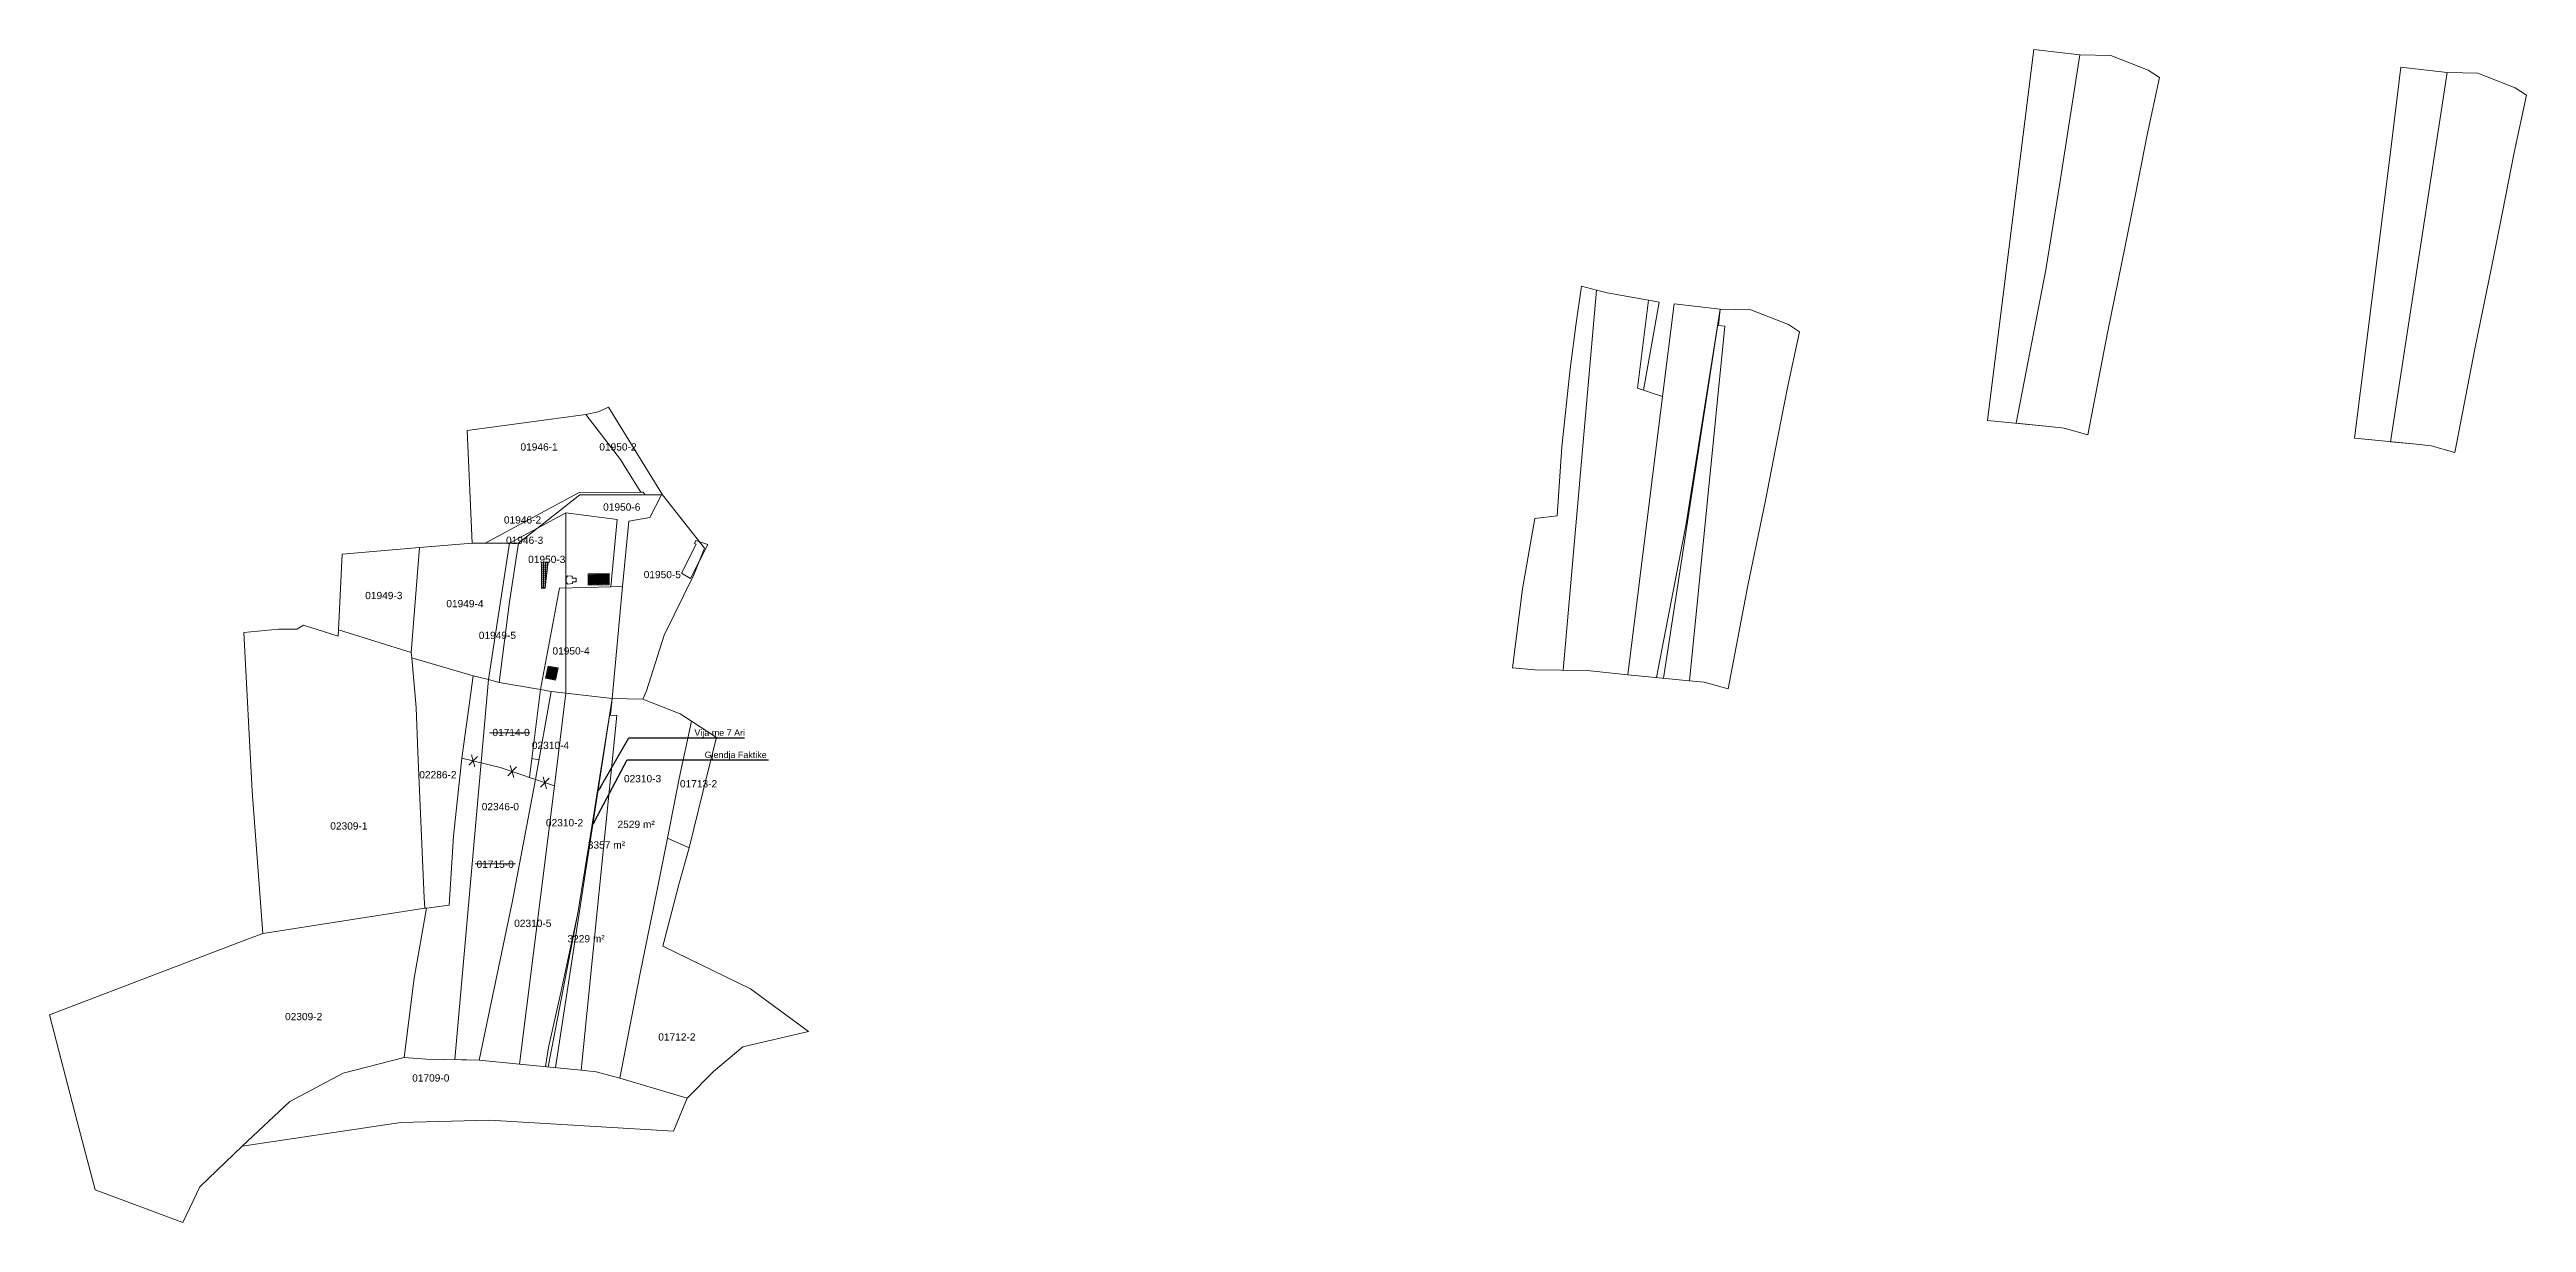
# Model space of a CAD drawing. Header units: metres. Extents: x 7518859 to 7519712, y 4697831 to 4698456.
# Drawn here: x 7518859 to 7519712, y 4698052 to 4698456 of the extents above; entities that cross this region are included whole.
import ezdxf
from ezdxf import colors
from ezdxf.entities.mleader import LeaderData, LeaderLine
from ezdxf.math import Vec2, Vec3

# ---------------------------------------------------------------- set-up
doc = ezdxf.new("R2010")
doc.units = ezdxf.units.M
doc.layers.add('beton', color=7, linetype='Continuous', lineweight=0, true_color=0x74888b)
for name, color, linetype, lineweight in [('bunari', 4, 'Continuous', 0), ('koshi', 33, 'Continuous', 0), ('ndarje v3', 5, 'Continuous', 0), ('Ndarjet', 1, 'Continuous', 0), ('Nr Parceles Baze', 7, 'Continuous', 0), ('Nr-Kojshi', 251, 'Continuous', 0), ('objekt', 42, 'Continuous', 0), ('Parc-Kojshi', 251, 'Continuous', 0), ('Parc-Re', 1, 'Continuous', 0), ('Parcela Baze', 7, 'Continuous', 0), ('symbol', 1, 'Continuous', 0)]:
    doc.layers.add(name, color=color, linetype=linetype, lineweight=lineweight)
doc.styles.get("Standard").update_dxf_attribs({"font": 'arial.ttf'})

msp = doc.modelspace()

# ---------------------------------------------------------------- texts
at = {"layer": 'Nr Parceles Baze'}
for s, p in [('01950-3', (7519023.782, 4698279.323)), ('01950-4', (7519032.152, 4698247.822)), ('01714-0', (7519011.499, 4698219.746)), ('02310-4', (7519025.066, 4698215.304)), ('02286-2', (7518986.321, 4698205.204)), ('01715-0', (7519006.026, 4698174.389)), ('02310-5', (7519018.984, 4698154.049))]:
    msp.add_text(s, height=2.5, dxfattribs=at).set_placement(p)
at = {"layer": 'Nr-Kojshi'}
for s, p in [('01946-1', (7519021.142, 4698318.041)), ('01950-2', (7519048.286, 4698318.041)), ('01950-6', (7519049.601, 4698297.353)), ('01946-2', (7519015.445, 4698292.912)), ('01946-3', (7519016.174, 4698285.91)), ('01950-5', (7519063.559, 4698274.099)), ('01949-3', (7518967.71, 4698266.89)), ('01949-4', (7518995.627, 4698264.099)), ('01949-5', (7519006.794, 4698253.17)), ('02310-3', (7519056.769, 4698203.843)), ('01713-2', (7519076.033, 4698202.093)), ('02309-1', (7518955.684, 4698187.565)), ('02310-2', (7519029.914, 4698188.68)), ('2529 m²', (7519054.557, 4698188.123)), ('02309-2', (7518940.108, 4698121.951)), ('01712-2', (7519068.582, 4698114.932)), ('01709-0', (7518983.87, 4698100.821))]:
    msp.add_text(s, height=2.5, dxfattribs=at).set_placement(p)
at = {"layer": 'Parc-Re'}
for s, p in [('02346-0', (7519007.81, 4698194.217)), ('3357 m²', (7519044.323, 4698181.033))]:
    msp.add_text(s, height=2.5, dxfattribs=at).set_placement(p)
at = {"layer": 'Parc-Re', "color": 3}
msp.add_text('3229 m²', height=2.5, dxfattribs=at).set_placement((7519037.323, 4698148.752))

# ---------------------------------------------------------------- hatches: boundary and pattern name
at = {"layer": 'beton'}
h = msp.add_hatch(dxfattribs=at)
h.set_pattern_fill('ANGLE', color=256, scale=0.1)
h.set_pattern_definition([(0, (0, 0), (0, 0.6985), [0.508, -0.1905]), (90, (0, 0), (-0.6985, 4e-17), [0.508, -0.1905])])
h.paths.add_polyline_path([(7519030.645, 4698279.743), (7519028.288, 4698279.743), (7519028.288, 4698270.631), (7519029.591, 4698270.639), (7519030.03, 4698274.051)])
at = {"layer": 'koshi'}
h = msp.add_hatch(dxfattribs=at)
h.set_pattern_fill('ANSI37', color=256, scale=0.1)
h.set_pattern_definition([(45, (5.7915, 30.6241), (-0.224506403027, 0.224506403027), []), (135, (5.7915, 30.6241), (-0.224506403027, -0.224506403027), [])])
h.paths.add_polyline_path([(7519051.486, 4698275.556), (7519044.672, 4698275.381), (7519044.672, 4698271.885), (7519051.448, 4698272.06)])
h = msp.add_hatch(dxfattribs=at)
h.set_pattern_fill('ANSI37', color=256, scale=0.1)
h.set_pattern_definition([(45, (-8.57888, -2.4212), (-0.224506403027, 0.224506403027), []), (135, (-8.57888, -2.4212), (-0.224506403027, -0.224506403027), [])])
h.paths.add_polyline_path([(7519033.846, 4698243.06), (7519030.831, 4698243.629), (7519030.031, 4698239.839), (7519033.038, 4698239.284)])

# ---------------------------------------------------------------- linework, layer by layer
at = {"layer": 'beton', "elevation": 653.562, "flags": 128}
msp.add_lwpolyline([(7519028.288, 4698270.631), (7519029.591, 4698270.639), (7519030.03, 4698274.051), (7519030.645, 4698279.743)], dxfattribs=at)
at = {"layer": 'bunari', "elevation": 653.854}
msp.add_lwpolyline([(7519036.865, 4698272.637), (7519037.403, 4698272.038), (7519039.054, 4698272.294), (7519039.015, 4698272.86), (7519040.331, 4698272.882), (7519040.268, 4698274.123), (7519038.952, 4698274.101), (7519038.94, 4698274.769), (7519037.389, 4698274.855), (7519036.875, 4698274.235), (7519036.865, 4698272.636)], dxfattribs=at)
at = {"layer": 'koshi', "flags": 128}
for points in [[(7519044.472, 4698271.68), (7519044.472, 4698275.576), (7519051.688, 4698275.761), (7519051.646, 4698271.865)], [(7519033.193, 4698239.052), (7519034.084, 4698243.218), (7519030.676, 4698243.862), (7519029.793, 4698239.68)]]:
    msp.add_lwpolyline(points, close=True, dxfattribs=at)
at = {"layer": 'ndarje v3', "flags": 128}
msp.add_lwpolyline([(7519036.788, 4698296.595), (7519036.788, 4698234.528)], dxfattribs=at)
at = {"layer": 'Ndarjet', "flags": 128}
for points in [[(7519391.508, 4698373.228), (7519379.994, 4698242.432)], [(7519010.1, 4698239.193), (7518998.586, 4698108.396)], [(7519028.006, 4698235.761), (7519024.229, 4698205.523)]]:
    msp.add_lwpolyline(points, dxfattribs=at)
at = {"layer": 'Ndarjet', "elevation": 652.111, "flags": 128}
msp.add_lwpolyline([(7519025.049, 4698212.086), (7519027.518, 4698211.614)], dxfattribs=at)
at = {"layer": 'objekt', "flags": 128}
for points, elevation in [([(7519076.592, 4698275.819), (7519081.631, 4698285.792)], 659.612), ([(7519079.724, 4698273.95), (7519085.641, 4698285.66)], 659.612), ([(7519081.009, 4698286.009), (7519081.511, 4698287.103)], 660.455), ([(7519081.009, 4698286.009), (7519081.631, 4698285.792)], 660.469), ([(7519081.511, 4698287.103), (7519085.641, 4698285.66)], 660.455), ([(7519079.724, 4698273.95), (7519076.592, 4698275.819)], 659.612)]:
    msp.add_lwpolyline(points, dxfattribs=dict(at, elevation=elevation))
at = {"layer": 'Parc-Kojshi'}
for points in [[(7519547.33, 4698326.278), (7519526.097, 4698328.403), (7519538.039, 4698424.12), (7519542.026, 4698456.074), (7519557.914, 4698454.232)], [(7519557.914, 4698454.232), (7519568.494, 4698453.992), (7519581.384, 4698448.922), (7519585.228, 4698446.446), (7519581.008, 4698426.696), (7519576.97, 4698406.181), (7519573.458, 4698388.336), (7519567.468, 4698359.096), (7519560.618, 4698323.496), (7519552.426, 4698325.768), (7519547.33, 4698326.278)], [(7519673.684, 4698320.19), (7519652.451, 4698322.315), (7519664.393, 4698418.032), (7519668.38, 4698449.986), (7519684.268, 4698448.144)], [(7519684.268, 4698448.144), (7519694.848, 4698447.904), (7519707.738, 4698442.834), (7519711.582, 4698440.358), (7519707.362, 4698420.608), (7519703.324, 4698400.093), (7519699.812, 4698382.248), (7519693.822, 4698353.008), (7519686.972, 4698317.408), (7519678.78, 4698319.68), (7519673.684, 4698320.19)]]:
    msp.add_lwpolyline(points, dxfattribs=at)
for points in [[(7519434.084, 4698366.721), (7519433.515, 4698361.041), (7519435.717, 4698360.82), (7519423.5, 4698238.767), (7519402.267, 4698240.892), (7519414.209, 4698336.609), (7519418.196, 4698368.563), (7519434.084, 4698366.721)], [(7519423.5, 4698238.767), (7519435.717, 4698360.82), (7519433.515, 4698361.041), (7519434.084, 4698366.721), (7519444.664, 4698366.481), (7519457.554, 4698361.411), (7519461.398, 4698358.935), (7519457.178, 4698339.185), (7519453.14, 4698318.67), (7519449.628, 4698300.825), (7519443.638, 4698271.585), (7519436.788, 4698235.985), (7519428.596, 4698238.257), (7519423.5, 4698238.767)], [(7519062.527, 4698303.744), (7519057.739, 4698311.419), (7519055.522, 4698314.972), (7519043.682, 4698330.465), (7519047.899, 4698331.362), (7519051.44, 4698332.968), (7519069.981, 4698302.809), (7519069.676, 4698302.811), (7519064.068, 4698302.843), (7519063.401, 4698303.747), (7519062.527, 4698303.744)], [(7519057.739, 4698311.419), (7519062.527, 4698303.744), (7519041.308, 4698303.584), (7519009.041, 4698286.147), (7519004.544, 4698286.16), (7519002.809, 4698324.894), (7519043.682, 4698330.465), (7519055.522, 4698314.972), (7519057.739, 4698311.419)], [(7519027.04, 4698291.327), (7519017.411, 4698286.124), (7519009.041, 4698286.147), (7519041.308, 4698303.584), (7519062.527, 4698303.744), (7519063.401, 4698303.747), (7519064.068, 4698302.843), (7519041.628, 4698302.844), (7519027.04, 4698291.327)], [(7519069.676, 4698302.811), (7519065.652, 4698295.033), (7519058.412, 4698293.744), (7519056.293, 4698271.185), (7519052.266, 4698271.081), (7519054.444, 4698294.267), (7519036.788, 4698296.595), (7519027.04, 4698291.327), (7519041.628, 4698302.844), (7519064.068, 4698302.843), (7519069.676, 4698302.811)], [(7519056.293, 4698271.185), (7519058.412, 4698293.744), (7519065.652, 4698295.033), (7519069.676, 4698302.811), (7519069.981, 4698302.809), (7519084.508, 4698284.451), (7519080.838, 4698275.312), (7519070.647, 4698254.525), (7519064.496, 4698235.286), (7519063.256, 4698232.446), (7519052.676, 4698232.686), (7519056.293, 4698271.185)], [(7519017.411, 4698286.124), (7519027.04, 4698291.327), (7519020.438, 4698286.115), (7519017.411, 4698286.124)], [(7518986.361, 4698284.637), (7518983.555, 4698248.467), (7518958.517, 4698256.32), (7518959.738, 4698282.408), (7518986.361, 4698284.637)], [(7519017.411, 4698286.124), (7519010.1, 4698239.193), (7519004.914, 4698240.543), (7518983.72, 4698246.63), (7518983.555, 4698248.467), (7518986.361, 4698284.637), (7519004.544, 4698286.16), (7519009.041, 4698286.147), (7519017.411, 4698286.124)], [(7519010.1, 4698239.193), (7519017.411, 4698286.124), (7519020.438, 4698286.115), (7519017.407, 4698265.946), (7519013.766, 4698238.238), (7519010.1, 4698239.193)], [(7518988.21, 4698160.47), (7518932.503, 4698151.825), (7518928.807, 4698200.847), (7518925.893, 4698255.415), (7518938.027, 4698256.505), (7518944.12, 4698256.574), (7518946.477, 4698257.904), (7518958.416, 4698254.159), (7518958.517, 4698256.32), (7518983.555, 4698248.467), (7518983.72, 4698246.63), (7518985.26, 4698229.59), (7518985.79, 4698214.19), (7518987.95, 4698164.088), (7518988.21, 4698160.47)], [(7519052.676, 4698232.686), (7519052.107, 4698227.006), (7519054.309, 4698226.785), (7519042.092, 4698104.732), (7519020.859, 4698106.857), (7519032.801, 4698202.574), (7519036.788, 4698234.528), (7519052.676, 4698232.686)], [(7519042.092, 4698104.732), (7519054.309, 4698226.785), (7519052.107, 4698227.006), (7519052.676, 4698232.686), (7519063.256, 4698232.446), (7519076.146, 4698227.376), (7519079.99, 4698224.9), (7519075.77, 4698205.15), (7519071.732, 4698184.635), (7519068.22, 4698166.79), (7519062.23, 4698137.55), (7519055.38, 4698101.95), (7519047.188, 4698104.222), (7519042.092, 4698104.732)], [(7519071.732, 4698184.635), (7519075.77, 4698205.15), (7519079.99, 4698224.9), (7519088.645, 4698219.316), (7519085.515, 4698206.966), (7519079.224, 4698181.308), (7519071.732, 4698184.635)], [(7519055.38, 4698101.95), (7519062.23, 4698137.55), (7519068.22, 4698166.79), (7519071.732, 4698184.635), (7519079.224, 4698181.308), (7519075.694, 4698168.718), (7519070.183, 4698147.47), (7519100.372, 4698132.709), (7519120.232, 4698118.099), (7519097.702, 4698112.76), (7519087.611, 4698104.321), (7519078.571, 4698095.142), (7519055.38, 4698101.95)], [(7518932.503, 4698151.825), (7518988.21, 4698160.47), (7518988.85, 4698160.573), (7518984.592, 4698136.434), (7518981.171, 4698109.165), (7518960.141, 4698103.706), (7518941.741, 4698093.997), (7518925.36, 4698078.649), (7518910.77, 4698064.61), (7518904.95, 4698052.33), (7518874.75, 4698063.54), (7518868.61, 4698087.07), (7518859.057, 4698123.805), (7518926.654, 4698149.594), (7518932.503, 4698151.825)], [(7519078.571, 4698095.142), (7519073.801, 4698083.772), (7519010.481, 4698087.525), (7518979.95, 4698086.716), (7518925.36, 4698078.649), (7518941.741, 4698093.997), (7518960.141, 4698103.706), (7518981.171, 4698109.165), (7518988.851, 4698108.565), (7519006.922, 4698108.252), (7519020.859, 4698106.857), (7519042.092, 4698104.732), (7519047.188, 4698104.222), (7519055.38, 4698101.95), (7519078.571, 4698095.142)]]:
    msp.add_lwpolyline(points, close=True, dxfattribs=at)
at = {"layer": 'Parc-Re', "elevation": 664.317, "flags": 128}
for points in [[(7519557.914, 4698454.232), (7519550.944, 4698410.121), (7519546.183, 4698380.298), (7519535.97, 4698327.415)], [(7519434.084, 4698366.721), (7519427.114, 4698322.61), (7519422.353, 4698292.787), (7519412.141, 4698239.904)], [(7519029.734, 4698105.969), (7519030.762, 4698112.567), (7519035.076, 4698131.459), (7519040.945, 4698158.752), (7519045.706, 4698188.575), (7519052.676, 4698232.686)], [(7519040.945, 4698158.752), (7519030.733, 4698105.869)]]:
    msp.add_lwpolyline(points, dxfattribs=at)
at = {"layer": 'Parc-Re', "flags": 128}
for points in [[(7519573.458, 4698388.336), (7519576.97, 4698406.181), (7519581.008, 4698426.696), (7519585.228, 4698446.446), (7519581.384, 4698448.922), (7519568.494, 4698453.992), (7519557.914, 4698454.232), (7519550.944, 4698410.121), (7519546.183, 4698380.298), (7519535.97, 4698327.415), (7519547.33, 4698326.278), (7519552.426, 4698325.768), (7519560.618, 4698323.496), (7519567.468, 4698359.096)], [(7519699.812, 4698382.248), (7519703.324, 4698400.093), (7519707.362, 4698420.608), (7519711.582, 4698440.358), (7519707.738, 4698442.834), (7519694.848, 4698447.904), (7519684.268, 4698448.144), (7519664.785, 4698321.081), (7519673.684, 4698320.19), (7519678.78, 4698319.68), (7519686.972, 4698317.408), (7519693.822, 4698353.008)], [(7519391.508, 4698373.228), (7519395.174, 4698372.273), (7519409.414, 4698369.796), (7519405.637, 4698339.558), (7519414.209, 4698336.609), (7519402.267, 4698240.892), (7519388.33, 4698242.287), (7519379.994, 4698242.432)], [(7519010.1, 4698239.193), (7519013.766, 4698238.238), (7519028.006, 4698235.761), (7519024.229, 4698205.523), (7519032.801, 4698202.574), (7519020.859, 4698106.857), (7519006.922, 4698108.252), (7518998.586, 4698108.396)]]:
    msp.add_lwpolyline(points, close=True, dxfattribs=at)
at = {"layer": 'Parc-Re', "color": 3, "elevation": 664.317, "flags": 128}
for points in [[(7519664.785, 4698321.081), (7519684.268, 4698448.144)], [(7519414.601, 4698239.658), (7519434.084, 4698366.721)], [(7519033.193, 4698105.623), (7519052.676, 4698232.686)]]:
    msp.add_lwpolyline(points, dxfattribs=at)
at = {"layer": 'Parc-Re'}
msp.add_lwpolyline([(7519388.33, 4698242.287), (7519370.259, 4698242.6), (7519362.579, 4698243.2), (7519366, 4698270.469), (7519370.258, 4698294.608), (7519378.01, 4698295.609), (7519379.552, 4698319.316), (7519382.383, 4698346.215), (7519384.414, 4698361.094), (7519386.322, 4698374.578), (7519391.508, 4698373.228), (7519395.174, 4698372.273), (7519409.414, 4698369.796), (7519413.114, 4698369.152), (7519407.713, 4698338.844)], dxfattribs=at)
msp.add_lwpolyline([(7519026.305, 4698204.809), (7519018.253, 4698162.481), (7519006.922, 4698108.252), (7518988.851, 4698108.565), (7518981.171, 4698109.165), (7518984.592, 4698136.434), (7518988.85, 4698160.573), (7518996.602, 4698161.574), (7518998.144, 4698185.281), (7519000.975, 4698212.18), (7519003.006, 4698227.059), (7519004.914, 4698240.543), (7519010.1, 4698239.193), (7519013.766, 4698238.238), (7519028.006, 4698235.761), (7519031.706, 4698235.117)], close=True, dxfattribs=at)
at = {"layer": 'Parcela Baze'}
msp.add_lwpolyline([(7519407.713, 4698338.844), (7519414.209, 4698336.609), (7519402.267, 4698240.892), (7519388.33, 4698242.287)], dxfattribs=at)
for points in [[(7519027.04, 4698291.327), (7519036.788, 4698296.595), (7519054.444, 4698294.267), (7519052.266, 4698271.081), (7519034.623, 4698270.626), (7519028.006, 4698235.761), (7519013.766, 4698238.238), (7519017.407, 4698265.946), (7519020.438, 4698286.115), (7519027.04, 4698291.327)], [(7519052.266, 4698271.081), (7519056.293, 4698271.185), (7519052.676, 4698232.686), (7519036.788, 4698234.528), (7519031.706, 4698235.117), (7519028.006, 4698235.761), (7519034.623, 4698270.626), (7519052.266, 4698271.081)], [(7519000.975, 4698212.18), (7518998.144, 4698185.281), (7518996.602, 4698161.574), (7518988.85, 4698160.573), (7518988.21, 4698160.47), (7518987.95, 4698164.088), (7518985.79, 4698214.19), (7518985.26, 4698229.59), (7518983.72, 4698246.63), (7519004.914, 4698240.543), (7519003.006, 4698227.059), (7519000.975, 4698212.18)], [(7519026.305, 4698204.809), (7519014.155, 4698208.989), (7519000.975, 4698212.18), (7519003.006, 4698227.059), (7519004.914, 4698240.543), (7519010.1, 4698239.193), (7519013.766, 4698238.238), (7519028.006, 4698235.761), (7519031.706, 4698235.117), (7519026.305, 4698204.809)], [(7519032.801, 4698202.574), (7519026.305, 4698204.809), (7519031.706, 4698235.117), (7519036.788, 4698234.528), (7519032.801, 4698202.574)], [(7519006.922, 4698108.252), (7518988.851, 4698108.565), (7518981.171, 4698109.165), (7518984.592, 4698136.434), (7518988.85, 4698160.573), (7518996.602, 4698161.574), (7518998.144, 4698185.281), (7519000.975, 4698212.18), (7519014.155, 4698208.989), (7519026.305, 4698204.809), (7519018.253, 4698162.481), (7519006.922, 4698108.252)], [(7519026.305, 4698204.809), (7519032.801, 4698202.574), (7519020.859, 4698106.857), (7519006.922, 4698108.252), (7519018.253, 4698162.481), (7519026.305, 4698204.809)]]:
    msp.add_lwpolyline(points, close=True, dxfattribs=at)
at = {"layer": 'symbol', "flags": 128}
for points in [[(7519004.268, 4698213.28), (7519005.47, 4698209.195)], [(7519010.536, 4698220.828), (7519024.422, 4698220.828)], [(7519003.401, 4698209.696), (7519006.338, 4698212.779)], [(7519016.786, 4698206.037), (7519019.724, 4698209.12)], [(7519017.654, 4698209.621), (7519018.856, 4698205.536)], [(7519028.084, 4698202.15), (7519031.022, 4698205.233)], [(7519028.952, 4698205.734), (7519030.154, 4698201.649)], [(7519005.497, 4698175.794), (7519019.477, 4698175.794)]]:
    msp.add_lwpolyline(points, dxfattribs=at)

msp.set_redraw_order([(e.dxf.handle, doc.entitydb.next_handle()) for e in msp.query("TEXT MTEXT ATTDEF DIMENSION ARC_DIMENSION")])  # texts and dimensions are drawn at this point

# ---------------------------------------------------------------- leaders
at = {"layer": 'Parc-Re', "color": 3}
ml = msp.add_multileader_mtext('Standard', dxfattribs=at)
ml.set_content('Vija me 7 Ari', color=3)
ml.set_leader_properties()
ml.build(insert=Vec2(0, 0))
ml.multileader.update_dxf_attribs({"text_left_attachment_type": 6, "text_right_attachment_type": 6, "dogleg_length": 0.36, "arrow_head_size": 2})
ctx = ml.context
ctx.base_point, ctx.char_height, ctx.arrow_head_size, ctx.landing_gap_size, ctx.plane_origin = Vec3(7519080.722, 4698219.194, 664.317), 2.2, 2, 0.3, Vec3(7519047.746, 4698200.536, 664.317)
ctx.left_attachment, ctx.right_attachment = 6, 6
notes = []
notes.append((ctx, [(0, (1, 1, 0), (7519080.362, 4698219.194, 664.317), (1, 0), 0.36, [(0, [(7519047.733, 4698200.449, 664.317), (7519058.44, 4698219.194, 664.317)], 0, [])])]))
ctx.mtext.insert, ctx.mtext.flow_direction = Vec3(7519081.022, 4698222.04, 664.317), 5
at = {"layer": 'Parc-Re'}
ml = msp.add_multileader_mtext('Standard', dxfattribs=at)
ml.set_content('Gjendja Faktike', color=256)
ml.set_leader_properties()
ml.build(insert=Vec2(0, 0))
ml.multileader.update_dxf_attribs({"text_left_attachment_type": 6, "text_right_attachment_type": 6, "dogleg_length": 0.36, "arrow_head_size": 2})
ctx = ml.context
ctx.base_point, ctx.char_height, ctx.arrow_head_size, ctx.landing_gap_size, ctx.plane_origin = Vec3(7519084.244, 4698211.542, 664.317), 2.2, 2, 0.3, Vec3(7519045.706, 4698188.575, 664.317)
ctx.left_attachment, ctx.right_attachment = 6, 6
notes.append((ctx, [(0, (1, 1, 0), (7519083.884, 4698211.542, 664.317), (1, 0), 0.36, [(0, [(7519045.706, 4698188.575, 664.317), (7519057.852, 4698211.542, 664.317)], 0, [])])]))
ctx.mtext.insert, ctx.mtext.flow_direction = Vec3(7519084.544, 4698214.389, 664.317), 5
for ctx, leaders in notes:
    for number, flags, end, landing, length, lines in leaders:
        leader = LeaderData()
        leader.index, (leader.has_last_leader_line, leader.has_dogleg_vector, leader.attachment_direction) = number, flags
        leader.last_leader_point, leader.dogleg_vector, leader.dogleg_length = Vec3(end), Vec3(landing), length
        for number, points, colour, breaks in lines:
            line = LeaderLine()
            line.index, line.vertices, line.color, line.breaks = number, Vec3.list(points), colors.encode_raw_color(colour), breaks
            leader.lines.append(line)
        ctx.leaders.append(leader)

doc.saveas('drawing.dxf')
